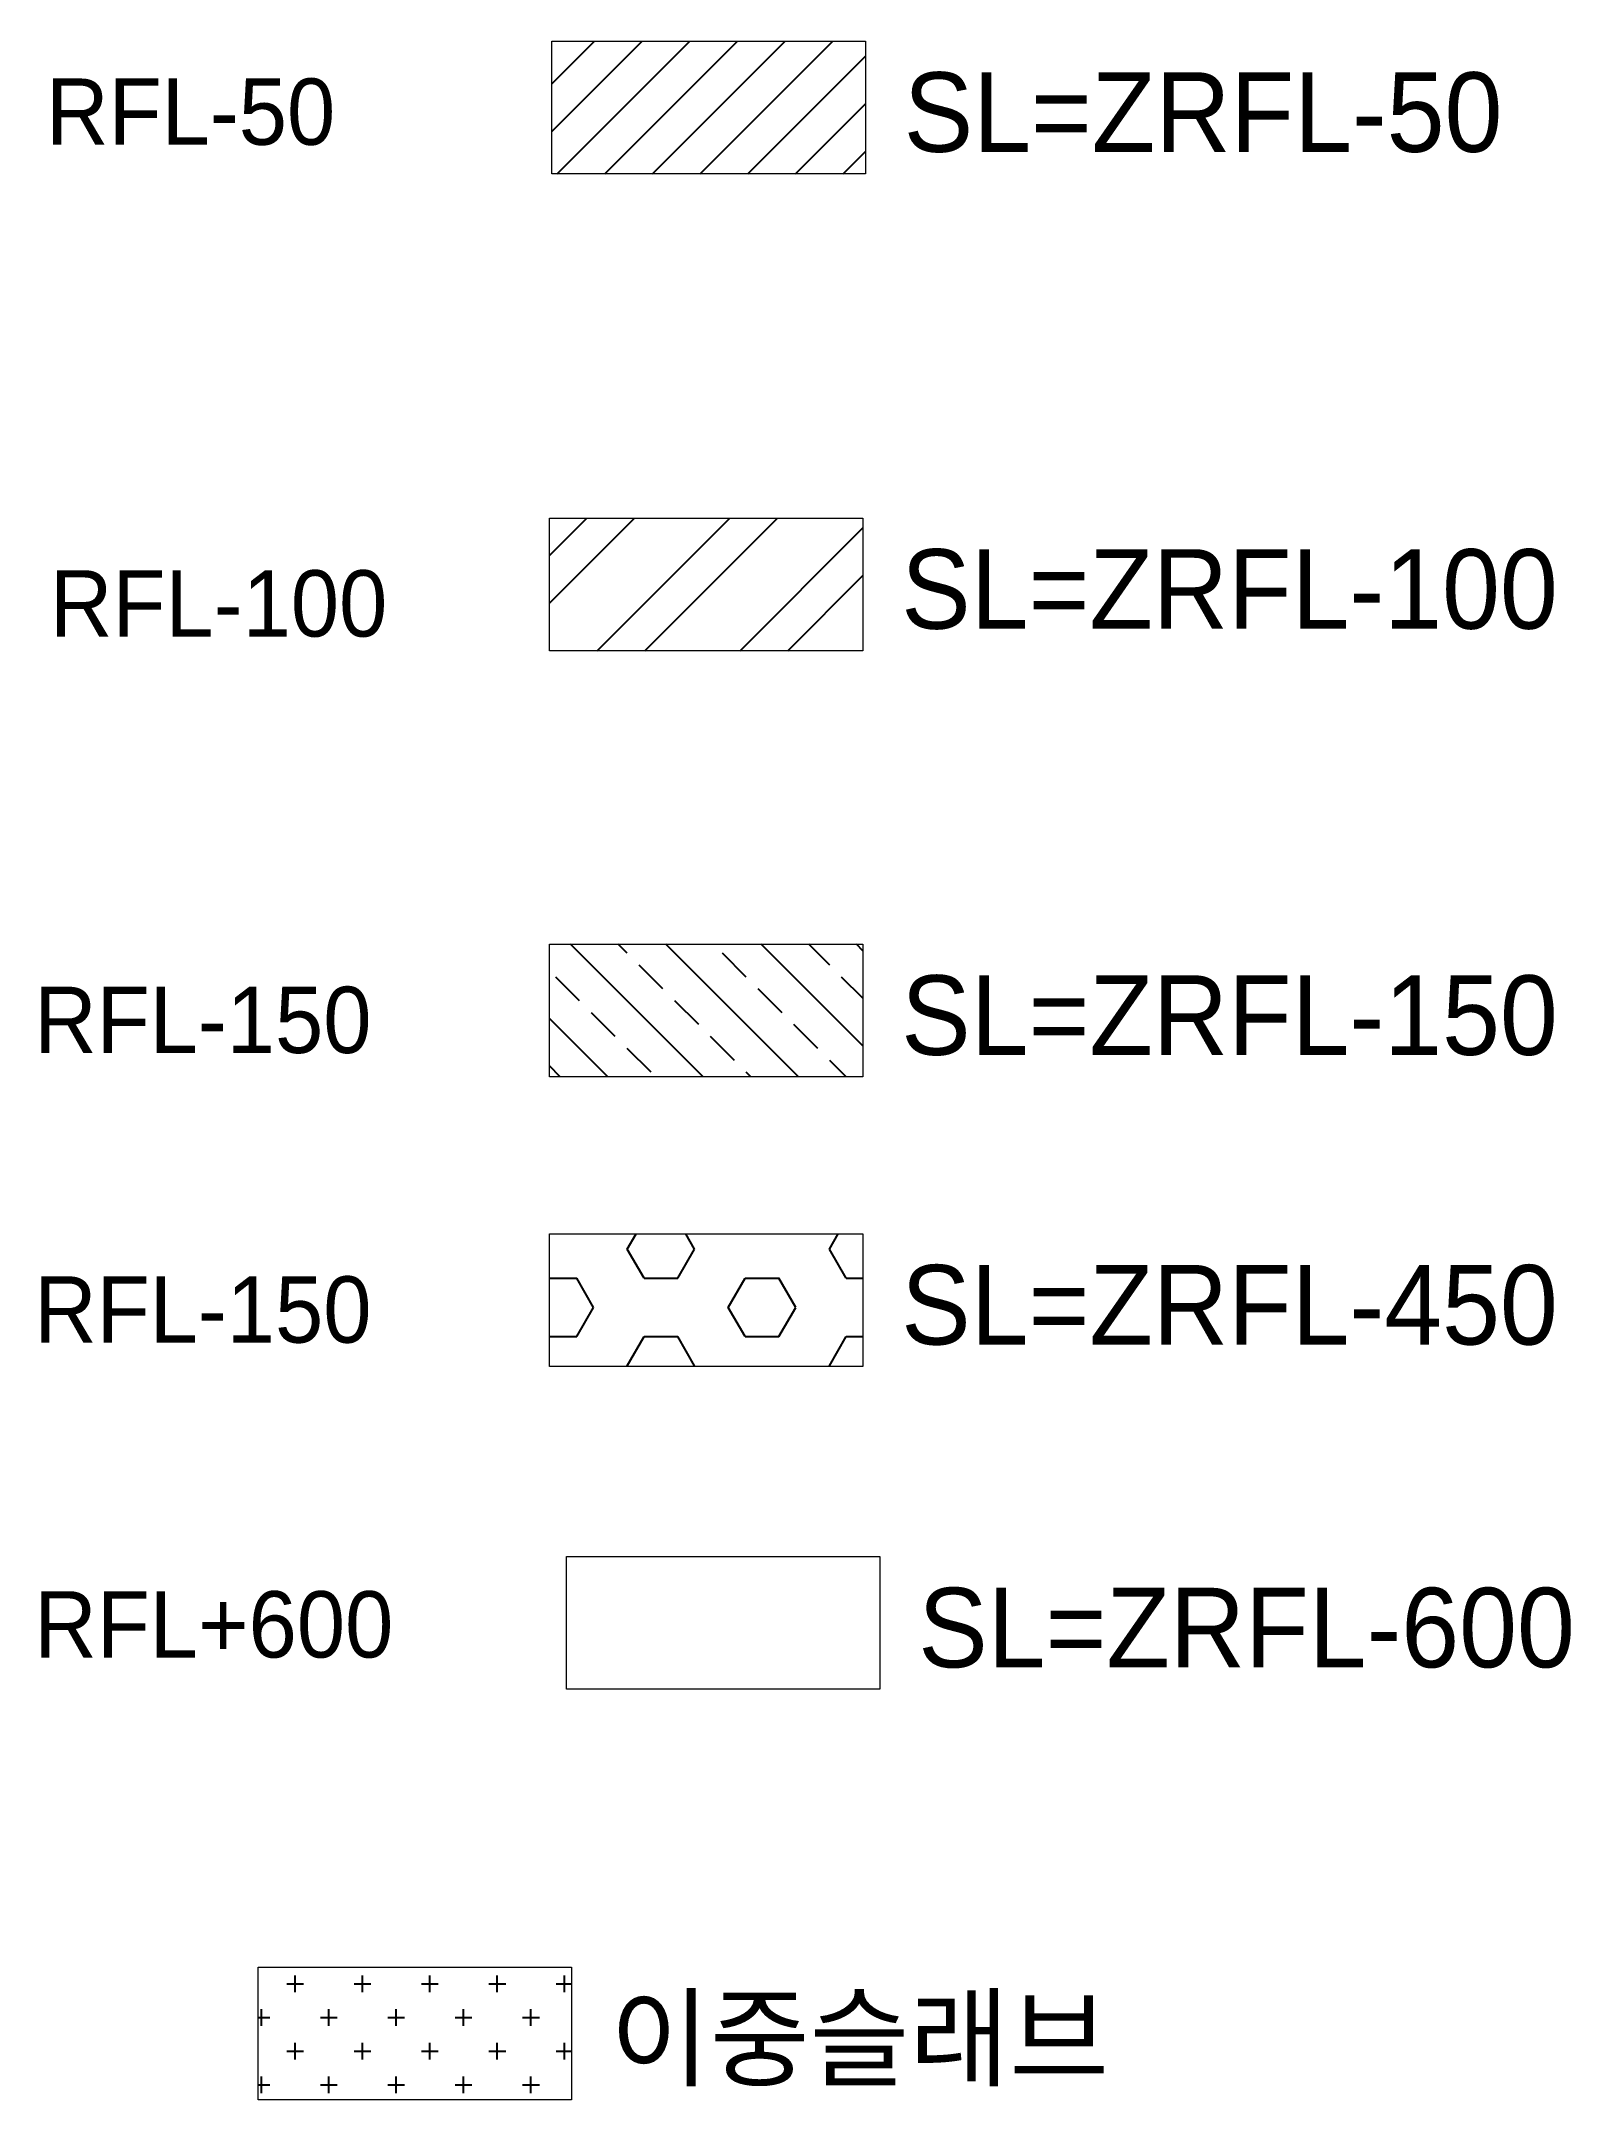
# Model space of a CAD drawing. Header units: millimetres. Extents: x -42253 to 178576, y 88378 to 153500.
# Drawn here: x -42253 to -24950, y 99593 to 122877 of the extents above; entities that cross this region are included whole.
import ezdxf
from ezdxf.enums import TextEntityAlignment as Align

# ---------------------------------------------------------------- set-up
doc = ezdxf.new("R2010")
doc.units = ezdxf.units.MM
for name, color, linetype in [('$0$A-HAT', 8, 'Continuous'), ('A-HAT', 251, 'Continuous'), ('S-TEXT-NOTE', 7, 'Continuous'), ('레벨', 40, 'Continuous')]:
    doc.layers.add(name, color=color, linetype=linetype)
doc.layers.add('A-CON', color=2, linetype='Continuous', lineweight=9)
doc.styles.add('Gtx', font='Dotum.ttf')

msp = doc.modelspace()

# ---------------------------------------------------------------- texts
at = {"layer": 'S-TEXT-NOTE', "color": 4, "style": 'Gtx'}
for s, p in [('SL=ZRFL-50', (-32496.337, 121624.969)), ('SL=ZRFL-100', (-32524.547, 116231.216)), ('SL=ZRFL-150', (-32524.547, 111411.216)), ('SL=ZRFL-450', (-32524.547, 108135.194)), ('SL=ZRFL-600', (-32331.729, 104484.192)), ('이중슬래브', (-35819.169, 99840.55))]:
    msp.add_text(s, height=900, dxfattribs=at).set_placement(p)
at = {"layer": '레벨', "style": 'Gtx'}
for s, p in [('RFL-50', (-40562.155, 122080.138)), ('RFL-100', (-40246.063, 116517.844)), ('RFL-150', (-40424.637, 111807.577)), ('RFL-150', (-40424.637, 108531.555)), ('RFL+600', (-40301.167, 104970.45))]:
    msp.add_text(s, height=750, dxfattribs=at).set_placement(p, align=Align.MIDDLE_CENTER)

# ---------------------------------------------------------------- hatches: boundary and pattern name
at = {"layer": '$0$A-HAT'}
h = msp.add_hatch(dxfattribs=at)
h.set_pattern_fill('CROSS', color=1, scale=60)
h.set_pattern_definition([(0, (-126724.5, 66995.5), (381, 381), [190.5, -571.5]), (90, (-126629.26, 66900.26), (-381, 381), [190.5, -571.5])])
h.paths.add_polyline_path([(-39797.843, 101092.657), (-36252.655, 101092.657), (-36252.655, 99592.657), (-39797.843, 99592.657)])
at = {"layer": 'A-HAT'}
h = msp.add_hatch(dxfattribs=at)
h.set_pattern_fill('ANSI31', color=256, scale=120)
h.set_pattern_definition([(45, (-99224.96, 137234.85), (-269.4077, 269.4077), [])])
h.paths.add_polyline_path([(-36475.01, 122877.076), (-32929.823, 122877.076), (-32929.823, 121377.076), (-36475.01, 121377.076)])
h = msp.add_hatch(dxfattribs=at)
h.set_pattern_fill('ANSI32', color=256, scale=120)
h.paths.add_polyline_path([(-36503.22, 117483.323), (-32958.032, 117483.323), (-32958.032, 115983.323), (-36503.22, 115983.323)])
h = msp.add_hatch(dxfattribs=at)
h.set_pattern_fill('ANSI33', color=256, scale=120, angle=90)
h.set_pattern_definition([(135, (12599.7, 16382.7), (-538.8154, -538.8154), []), (135, (12599.7, 16921.55), (-538.8154, -538.8154), [381, -190.5])])
h.paths.add_polyline_path([(-36503.22, 112663.323), (-32958.032, 112663.323), (-32958.032, 111163.323), (-36503.22, 111163.323)])
h = msp.add_hatch(dxfattribs=at)
h.set_pattern_fill('HEX', color=256, scale=120)
h.paths.add_polyline_path([(-36503.22, 109387.301), (-32958.032, 109387.301), (-32958.032, 107887.301), (-36503.22, 107887.301)])

# ---------------------------------------------------------------- linework, layer by layer
at = {"layer": 'A-CON'}
for points in [[(-36475.01, 122877.076), (-32929.823, 122877.076), (-32929.823, 121377.076), (-36475.01, 121377.076)], [(-36503.22, 117483.323), (-32958.032, 117483.323), (-32958.032, 115983.323), (-36503.22, 115983.323)], [(-36503.22, 112663.323), (-32958.032, 112663.323), (-32958.032, 111163.323), (-36503.22, 111163.323)], [(-36503.22, 109387.301), (-32958.032, 109387.301), (-32958.032, 107887.301), (-36503.22, 107887.301)], [(-36310.402, 105736.299), (-32765.214, 105736.299), (-32765.214, 104236.299), (-36310.402, 104236.299)], [(-39797.843, 101092.657), (-36252.655, 101092.657), (-36252.655, 99592.657), (-39797.843, 99592.657)]]:
    msp.add_lwpolyline(points, close=True, dxfattribs=at)

msp.set_redraw_order([(e.dxf.handle, doc.entitydb.next_handle()) for e in msp.query("TEXT MTEXT ATTDEF DIMENSION ARC_DIMENSION")])  # texts and dimensions are drawn at this point

doc.saveas('drawing.dxf')
